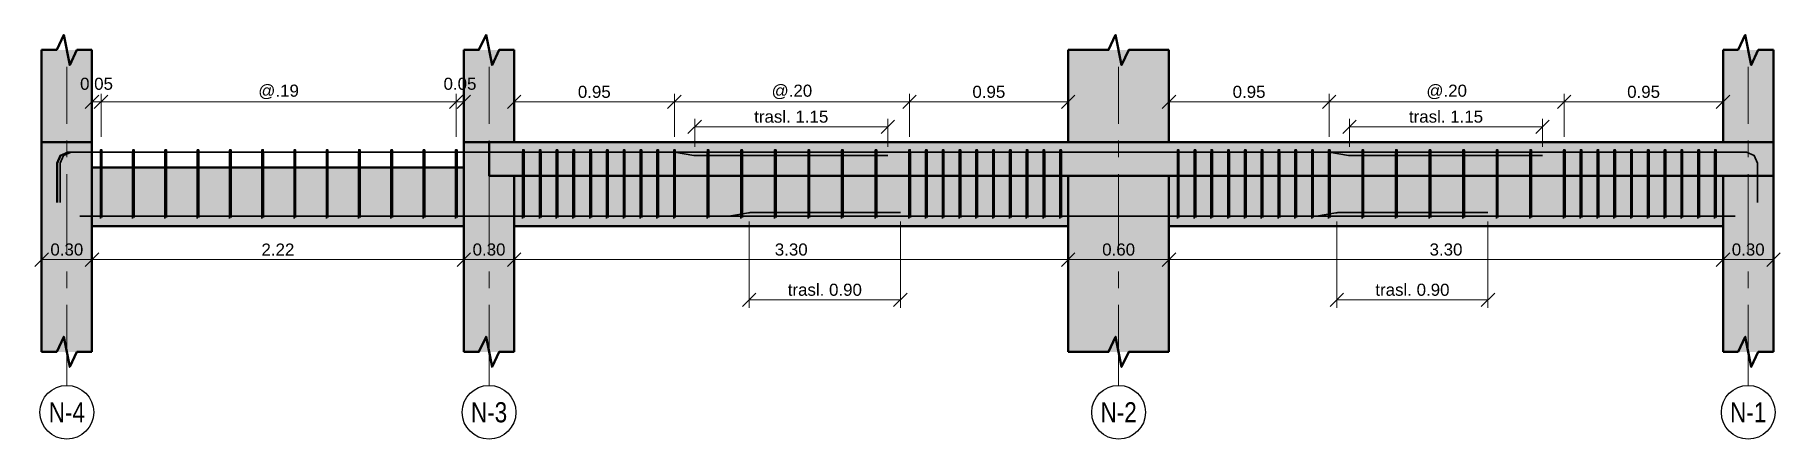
# Model space of a CAD drawing. Header units: metres. Extents: x 99 to 431, y 0 to 4.
# Drawn here: x 199.81 to 210.2, y 1.43 to 3.84 of the extents above; entities that cross this region are included whole.
import ezdxf
from ezdxf.enums import TextEntityAlignment as Align

# ---------------------------------------------------------------- set-up
doc = ezdxf.new("R2010")
doc.units = ezdxf.units.M
doc.linetypes.add('EJE40', pattern=[0.7, 0.48, -0.08, 0.06, -0.08])
for name, color, linetype, lineweight in [('E-ACERO', 1, 'Continuous', 35), ('E-CORTE', 7, 'Continuous', 50), ('E-CORTE-ACH', 254, 'Continuous', 0), ('E-COTA', 7, 'Continuous', 13), ('E-EJES', 1, 'Continuous', 18), ('E-EJES-ID', 7, 'Continuous', 25)]:
    doc.layers.add(name, color=color, linetype=linetype, lineweight=lineweight)
doc.styles.add('ARIAL', font='arial.ttf')
doc.dimstyles.new('COTA40', dxfattribs={"dimtxt": 0.072, "dimasz": 0.048, "dimexe": 0.048, "dimexo": 0.032, "dimgap": 0.024, "dimtad": 1, "dimzin": 0, "dimdsep": 46, "dimtxsty": 'ARIAL', "dimtsz": 0.04, "dimcen": 2.5, "dimclrd": 7, "dimclre": 7, "dimclrt": 7, "dimazin": 3, "dimtfac": 1, "dimtmove": 2, "dimatfit": 3, "dimlwd": 13, "dimlwe": 13})

msp = doc.modelspace()

# ---------------------------------------------------------------- texts
at = {"layer": 'E-EJES-ID', "style": 'ARIAL', "width": 0.8}
for s, p in [('N-4', (200, 1.59)), ('N-3', (202.515, 1.59)), ('N-2', (206.265, 1.59)), ('N-1', (210.015, 1.59))]:
    msp.add_text(s, height=0.12, dxfattribs=at).set_placement(p, align=Align.MIDDLE_CENTER)

# ---------------------------------------------------------------- dimensions: what is measured, and where the dimension line sits
at = {"layer": 'E-COTA'}
for base, p1, p2, text in [((200.15, 3.44), (200.15, 3.2), (200.2039, 3.2), '0.05'), ((200.2039, 3.44), (200.2039, 3.2), (202.3189, 3.2), '@.19'), ((202.3189, 3.44), (202.3189, 3.2), (202.365, 3.2), '0.05'), ((202.665, 3.44), (202.665, 3.2), (203.6189, 3.2), '0.95'), ((203.6189, 3.44), (203.6189, 3.2), (205.0189, 3.2), '@.20'), ((205.0189, 3.44), (205.0189, 3.2), (205.965, 3.2), '0.95'), ((206.565, 3.44), (206.565, 3.2), (207.5189, 3.2), '0.95'), ((207.5189, 3.44), (207.5189, 3.2), (208.9189, 3.2), '@.20'), ((208.9189, 3.44), (208.9189, 3.2), (209.865, 3.2), '0.95'), ((203.74, 3.292), (203.74, 3.14), (204.89, 3.14), 'trasl. 1.15'), ((207.64, 3.292), (207.64, 3.14), (208.79, 3.14), 'trasl. 1.15'), ((204.065, 2.26), (204.065, 2.76), (204.965, 2.76), 'trasl. 0.90'), ((207.565, 2.26), (207.565, 2.76), (208.465, 2.76), 'trasl. 0.90')]:
    msp.add_linear_dim(base=base, p1=p1, p2=p2, text=text, dimstyle='COTA40', override={"dimdec": 2}, dxfattribs=at).render()
for base, p1, p2 in [((199.85, 2.5), (199.85, 2.7), (200.15, 2.7)), ((200.14995829, 2.5), (200.14995829, 2.7), (202.3649583, 2.7)), ((202.365, 2.5), (202.365, 2.7), (202.665, 2.7)), ((202.665, 2.5), (202.665, 2.7), (205.965, 2.7)), ((205.965, 2.5), (205.965, 2.7), (206.565, 2.7)), ((206.565, 2.5), (206.565, 2.7), (209.865, 2.7)), ((209.865, 2.5), (209.865, 2.7), (210.165, 2.7))]:
    msp.add_linear_dim(base=base, p1=p1, p2=p2, dimstyle='COTA40', override={"dimdec": 2}, dxfattribs=at).render()

# ---------------------------------------------------------------- hatches: boundary and pattern name
at = {"layer": 'E-CORTE-ACH'}
for points in [[(200.15, 3.2), (200, 3.2), (199.85, 3.2), (199.85, 3.75), (200.15, 3.75)], [(202.665, 3.2), (202.515, 3.2), (202.365, 3.2), (202.365, 3.75), (202.665, 3.75)], [(206.565, 3.2), (206.265, 3.2), (205.965, 3.2), (205.965, 3.75), (206.565, 3.75)], [(210.165, 3.2), (210.015, 3.2), (209.865, 3.2), (209.865, 3.75), (210.165, 3.75)], [(199.85, 3.2), (200.1242, 3.2), (200.15, 3.2), (200.15, 1.95), (199.85, 1.95)], [(202.365, 2.7), (202.365, 2.85), (202.365, 3), (202.365, 3.025), (202.365, 3.05), (202.365, 3.125), (202.365, 3.2), (202.44, 3.2), (202.515, 3.2), (202.515, 3.1), (202.515, 3), (202.59, 3), (202.665, 3), (202.665, 2.85), (202.665, 2.7), (202.665, 1.95), (202.365, 1.95)], [(202.515, 3.2), (203.0816, 3.2), (210.165, 3.2), (210.165, 3.1318), (210.165, 3), (203.0816, 3), (202.515, 3), (202.515, 3.1852)], [(201.2575, 2.7), (200.15, 2.7), (200.15, 2.875), (200.15, 3.05), (201.2575, 3.05), (202.365, 3.05), (202.365, 2.875), (202.365, 2.7)], [(204.315, 2.7), (202.665, 2.7), (202.665, 2.85), (202.665, 3), (204.315, 3), (205.965, 3), (205.965, 2.85), (205.965, 2.7)], [(206.265, 3), (206.565, 3), (206.565, 2.85), (206.565, 2.7), (206.565, 1.95), (205.965, 1.95), (205.965, 2.7), (205.965, 2.85), (205.965, 3)], [(208.215, 2.7), (206.565, 2.7), (206.565, 2.85), (206.565, 3), (208.215, 3), (209.865, 3), (209.865, 2.85), (209.865, 2.7)], [(209.865, 2.7), (209.865, 2.85), (209.865, 3), (210.015, 3), (210.165, 3), (210.165, 2.85), (210.165, 2.7), (210.165, 1.95), (209.865, 1.95)]]:
    msp.add_hatch(color=256, dxfattribs=at).paths.add_polyline_path(points)

# ---------------------------------------------------------------- linework, layer by layer
at = {"layer": 'E-ACERO'}
for points in [[(208.79, 3.1199), (207.6455, 3.1199), (207.64, 3.1201), (207.6345, 3.1208), (207.5191, 3.14), (207.5136, 3.1407), (207.5081, 3.1409), (200.0067, 3.1409), (199.9596, 3.1214), (199.9401, 3.0743), (199.9401, 2.8409)], [(208.79, 3.1199), (207.6455, 3.1199), (207.64, 3.1201), (207.6345, 3.1208), (207.5191, 3.14), (207.5136, 3.1407), (207.5081, 3.1409), (200.0107, 3.1409), (199.9636, 3.1214), (199.9441, 3.0743), (199.9441, 2.8409)], [(204.89, 3.1199), (203.7455, 3.1199), (203.74, 3.1201), (203.7345, 3.1208), (203.6191, 3.14), (203.6136, 3.1407), (203.6081, 3.1409), (200.0107, 3.1409), (199.9636, 3.1214), (199.9441, 3.0743), (199.9441, 2.8409)], [(208.79, 3.1199), (207.6455, 3.1199), (207.64, 3.1201), (207.6345, 3.1208), (207.5191, 3.14), (207.5136, 3.1407), (207.5081, 3.1409), (200.0267, 3.1409), (199.9796, 3.1214), (199.9601, 3.0743), (199.9601, 2.8409)], [(204.89, 3.1199), (203.7455, 3.1199), (203.74, 3.1201), (203.7345, 3.1208), (203.6191, 3.14), (203.6136, 3.1407), (203.6081, 3.1409), (200.0267, 3.1409), (199.9796, 3.1214), (199.9601, 3.0743), (199.9601, 2.8409)], [(200.2, 2.8393), (200.2, 3.1314), (200.2003, 3.1483), (200.201, 3.1552), (200.2084, 3.1552), (200.2092, 3.1483), (200.2095, 3.1314), (200.2095, 2.8104)], [(200.3922, 2.8393), (200.3922, 3.1314), (200.3925, 3.1483), (200.3933, 3.1552), (200.4007, 3.1552), (200.4014, 3.1483), (200.4018, 3.1314), (200.4018, 2.8104)], [(200.5845, 2.8393), (200.5845, 3.1314), (200.5848, 3.1483), (200.5856, 3.1552), (200.593, 3.1552), (200.5937, 3.1483), (200.594, 3.1314), (200.594, 2.8104)], [(200.7768, 2.8393), (200.7768, 3.1314), (200.7771, 3.1483), (200.7779, 3.1552), (200.7852, 3.1552), (200.786, 3.1483), (200.7863, 3.1314), (200.7863, 2.8104)], [(200.969, 2.8393), (200.969, 3.1314), (200.9694, 3.1483), (200.9701, 3.1552), (200.9775, 3.1552), (200.9783, 3.1483), (200.9786, 3.1314), (200.9786, 2.8104)], [(201.1613, 2.8393), (201.1613, 3.1314), (201.1616, 3.1483), (201.1624, 3.1552), (201.1698, 3.1552), (201.1705, 3.1483), (201.1708, 3.1314), (201.1708, 2.8104)], [(201.3536, 2.8393), (201.3536, 3.1314), (201.3539, 3.1483), (201.3547, 3.1552), (201.362, 3.1552), (201.3628, 3.1483), (201.3631, 3.1314), (201.3631, 2.8104)], [(201.5459, 2.8393), (201.5459, 3.1314), (201.5462, 3.1483), (201.5469, 3.1552), (201.5543, 3.1552), (201.5551, 3.1483), (201.5554, 3.1314), (201.5554, 2.8104)], [(201.7381, 2.8393), (201.7381, 3.1314), (201.7385, 3.1483), (201.7392, 3.1552), (201.7466, 3.1552), (201.7473, 3.1483), (201.7477, 3.1314), (201.7477, 2.8104)], [(201.9304, 2.8393), (201.9304, 3.1314), (201.9307, 3.1483), (201.9315, 3.1552), (201.9389, 3.1552), (201.9396, 3.1483), (201.9399, 3.1314), (201.9399, 2.8104)], [(202.1227, 2.8393), (202.1227, 3.1314), (202.123, 3.1483), (202.1238, 3.1552), (202.1311, 3.1552), (202.1319, 3.1483), (202.1322, 3.1314), (202.1322, 2.8104)], [(202.315, 2.8393), (202.315, 3.1314), (202.3153, 3.1483), (202.316, 3.1552), (202.3234, 3.1552), (202.3242, 3.1483), (202.3245, 3.1314), (202.3245, 2.8104)], [(202.715, 2.8393), (202.715, 3.1314), (202.7153, 3.1483), (202.716, 3.1552), (202.7234, 3.1552), (202.7242, 3.1483), (202.7245, 3.1314), (202.7245, 2.8104)], [(202.815, 2.8393), (202.815, 3.1314), (202.8153, 3.1483), (202.816, 3.1552), (202.8234, 3.1552), (202.8242, 3.1483), (202.8245, 3.1314), (202.8245, 2.8104)], [(202.915, 2.8393), (202.915, 3.1314), (202.9153, 3.1483), (202.916, 3.1552), (202.9234, 3.1552), (202.9242, 3.1483), (202.9245, 3.1314), (202.9245, 2.8104)], [(203.015, 2.8393), (203.015, 3.1314), (203.0153, 3.1483), (203.016, 3.1552), (203.0234, 3.1552), (203.0242, 3.1483), (203.0245, 3.1314), (203.0245, 2.8104)], [(203.115, 2.8393), (203.115, 3.1314), (203.1153, 3.1483), (203.116, 3.1552), (203.1234, 3.1552), (203.1242, 3.1483), (203.1245, 3.1314), (203.1245, 2.8104)], [(203.215, 2.8393), (203.215, 3.1314), (203.2153, 3.1483), (203.216, 3.1552), (203.2234, 3.1552), (203.2242, 3.1483), (203.2245, 3.1314), (203.2245, 2.8104)], [(203.315, 2.8393), (203.315, 3.1314), (203.3153, 3.1483), (203.316, 3.1552), (203.3234, 3.1552), (203.3242, 3.1483), (203.3245, 3.1314), (203.3245, 2.8104)], [(203.415, 2.8393), (203.415, 3.1314), (203.4153, 3.1483), (203.416, 3.1552), (203.4234, 3.1552), (203.4242, 3.1483), (203.4245, 3.1314), (203.4245, 2.8104)], [(203.515, 2.8393), (203.515, 3.1314), (203.5153, 3.1483), (203.516, 3.1552), (203.5234, 3.1552), (203.5242, 3.1483), (203.5245, 3.1314), (203.5245, 2.8104)], [(203.615, 2.8393), (203.615, 3.1314), (203.6153, 3.1483), (203.616, 3.1552), (203.6234, 3.1552), (203.6242, 3.1483), (203.6245, 3.1314), (203.6245, 2.8104)], [(210.0709, 2.8409), (210.0709, 3.0743), (210.0513, 3.1214), (210.0042, 3.1409), (203.74, 3.1409)], [(210.0709, 2.8409), (210.0709, 3.0743), (210.0513, 3.1214), (210.0042, 3.1409), (203.74, 3.1409)], [(203.815, 2.8393), (203.815, 3.1314), (203.8153, 3.1483), (203.816, 3.1552), (203.8234, 3.1552), (203.8242, 3.1483), (203.8245, 3.1314), (203.8245, 2.8104)], [(204.015, 2.8393), (204.015, 3.1314), (204.0153, 3.1483), (204.016, 3.1552), (204.0234, 3.1552), (204.0242, 3.1483), (204.0245, 3.1314), (204.0245, 2.8104)], [(204.215, 2.8393), (204.215, 3.1314), (204.2153, 3.1483), (204.216, 3.1552), (204.2234, 3.1552), (204.2242, 3.1483), (204.2245, 3.1314), (204.2245, 2.8104)], [(204.415, 2.8393), (204.415, 3.1314), (204.4153, 3.1483), (204.416, 3.1552), (204.4234, 3.1552), (204.4242, 3.1483), (204.4245, 3.1314), (204.4245, 2.8104)], [(204.615, 2.8393), (204.615, 3.1314), (204.6153, 3.1483), (204.616, 3.1552), (204.6234, 3.1552), (204.6242, 3.1483), (204.6245, 3.1314), (204.6245, 2.8104)], [(204.815, 2.8393), (204.815, 3.1314), (204.8153, 3.1483), (204.816, 3.1552), (204.8234, 3.1552), (204.8242, 3.1483), (204.8245, 3.1314), (204.8245, 2.8104)], [(205.015, 2.8393), (205.015, 3.1314), (205.0153, 3.1483), (205.016, 3.1552), (205.0234, 3.1552), (205.0242, 3.1483), (205.0245, 3.1314), (205.0245, 2.8104)], [(205.115, 2.8393), (205.115, 3.1314), (205.1153, 3.1483), (205.116, 3.1552), (205.1234, 3.1552), (205.1242, 3.1483), (205.1245, 3.1314), (205.1245, 2.8104)], [(205.215, 2.8393), (205.215, 3.1314), (205.2153, 3.1483), (205.216, 3.1552), (205.2234, 3.1552), (205.2242, 3.1483), (205.2245, 3.1314), (205.2245, 2.8104)], [(205.315, 2.8393), (205.315, 3.1314), (205.3153, 3.1483), (205.316, 3.1552), (205.3234, 3.1552), (205.3242, 3.1483), (205.3245, 3.1314), (205.3245, 2.8104)], [(205.415, 2.8393), (205.415, 3.1314), (205.4153, 3.1483), (205.416, 3.1552), (205.4234, 3.1552), (205.4242, 3.1483), (205.4245, 3.1314), (205.4245, 2.8104)], [(205.515, 2.8393), (205.515, 3.1314), (205.5153, 3.1483), (205.516, 3.1552), (205.5234, 3.1552), (205.5242, 3.1483), (205.5245, 3.1314), (205.5245, 2.8104)], [(205.615, 2.8393), (205.615, 3.1314), (205.6153, 3.1483), (205.616, 3.1552), (205.6234, 3.1552), (205.6242, 3.1483), (205.6245, 3.1314), (205.6245, 2.8104)], [(205.715, 2.8393), (205.715, 3.1314), (205.7153, 3.1483), (205.716, 3.1552), (205.7234, 3.1552), (205.7242, 3.1483), (205.7245, 3.1314), (205.7245, 2.8104)], [(205.815, 2.8393), (205.815, 3.1314), (205.8153, 3.1483), (205.816, 3.1552), (205.8234, 3.1552), (205.8242, 3.1483), (205.8245, 3.1314), (205.8245, 2.8104)], [(205.915, 2.8393), (205.915, 3.1314), (205.9153, 3.1483), (205.916, 3.1552), (205.9234, 3.1552), (205.9242, 3.1483), (205.9245, 3.1314), (205.9245, 2.8104)], [(206.615, 2.8393), (206.615, 3.1314), (206.6153, 3.1483), (206.616, 3.1552), (206.6234, 3.1552), (206.6242, 3.1483), (206.6245, 3.1314), (206.6245, 2.8104)], [(206.715, 2.8393), (206.715, 3.1314), (206.7153, 3.1483), (206.716, 3.1552), (206.7234, 3.1552), (206.7242, 3.1483), (206.7245, 3.1314), (206.7245, 2.8104)], [(206.815, 2.8393), (206.815, 3.1314), (206.8153, 3.1483), (206.816, 3.1552), (206.8234, 3.1552), (206.8242, 3.1483), (206.8245, 3.1314), (206.8245, 2.8104)], [(206.915, 2.8393), (206.915, 3.1314), (206.9153, 3.1483), (206.916, 3.1552), (206.9234, 3.1552), (206.9242, 3.1483), (206.9245, 3.1314), (206.9245, 2.8104)], [(207.015, 2.8393), (207.015, 3.1314), (207.0153, 3.1483), (207.016, 3.1552), (207.0234, 3.1552), (207.0242, 3.1483), (207.0245, 3.1314), (207.0245, 2.8104)], [(207.115, 2.8393), (207.115, 3.1314), (207.1153, 3.1483), (207.116, 3.1552), (207.1234, 3.1552), (207.1242, 3.1483), (207.1245, 3.1314), (207.1245, 2.8104)], [(207.215, 2.8393), (207.215, 3.1314), (207.2153, 3.1483), (207.216, 3.1552), (207.2234, 3.1552), (207.2242, 3.1483), (207.2245, 3.1314), (207.2245, 2.8104)], [(207.315, 2.8393), (207.315, 3.1314), (207.3153, 3.1483), (207.316, 3.1552), (207.3234, 3.1552), (207.3242, 3.1483), (207.3245, 3.1314), (207.3245, 2.8104)], [(207.415, 2.8393), (207.415, 3.1314), (207.4153, 3.1483), (207.416, 3.1552), (207.4234, 3.1552), (207.4242, 3.1483), (207.4245, 3.1314), (207.4245, 2.8104)], [(207.515, 2.8393), (207.515, 3.1314), (207.5153, 3.1483), (207.516, 3.1552), (207.5234, 3.1552), (207.5242, 3.1483), (207.5245, 3.1314), (207.5245, 2.8104)], [(210.0709, 2.8409), (210.0709, 3.0743), (210.0513, 3.1214), (210.0042, 3.1409), (207.64, 3.1409)], [(210.0709, 2.8409), (210.0709, 3.0743), (210.0513, 3.1214), (210.0042, 3.1409), (207.64, 3.1409)], [(210.0709, 2.8409), (210.0709, 3.0743), (210.0513, 3.1214), (210.0042, 3.1409), (207.64, 3.1409)], [(207.715, 2.8393), (207.715, 3.1314), (207.7153, 3.1483), (207.716, 3.1552), (207.7234, 3.1552), (207.7242, 3.1483), (207.7245, 3.1314), (207.7245, 2.8104)], [(207.915, 2.8393), (207.915, 3.1314), (207.9153, 3.1483), (207.916, 3.1552), (207.9234, 3.1552), (207.9242, 3.1483), (207.9245, 3.1314), (207.9245, 2.8104)], [(208.115, 2.8393), (208.115, 3.1314), (208.1153, 3.1483), (208.116, 3.1552), (208.1234, 3.1552), (208.1242, 3.1483), (208.1245, 3.1314), (208.1245, 2.8104)], [(208.315, 2.8393), (208.315, 3.1314), (208.3153, 3.1483), (208.316, 3.1552), (208.3234, 3.1552), (208.3242, 3.1483), (208.3245, 3.1314), (208.3245, 2.8104)], [(208.515, 2.8393), (208.515, 3.1314), (208.5153, 3.1483), (208.516, 3.1552), (208.5234, 3.1552), (208.5242, 3.1483), (208.5245, 3.1314), (208.5245, 2.8104)], [(208.715, 2.8393), (208.715, 3.1314), (208.7153, 3.1483), (208.716, 3.1552), (208.7234, 3.1552), (208.7242, 3.1483), (208.7245, 3.1314), (208.7245, 2.8104)], [(208.915, 2.8393), (208.915, 3.1314), (208.9153, 3.1483), (208.916, 3.1552), (208.9234, 3.1552), (208.9242, 3.1483), (208.9245, 3.1314), (208.9245, 2.8104)], [(209.015, 2.8393), (209.015, 3.1314), (209.0153, 3.1483), (209.016, 3.1552), (209.0234, 3.1552), (209.0242, 3.1483), (209.0245, 3.1314), (209.0245, 2.8104)], [(209.115, 2.8393), (209.115, 3.1314), (209.1153, 3.1483), (209.116, 3.1552), (209.1234, 3.1552), (209.1242, 3.1483), (209.1245, 3.1314), (209.1245, 2.8104)], [(209.215, 2.8393), (209.215, 3.1314), (209.2153, 3.1483), (209.216, 3.1552), (209.2234, 3.1552), (209.2242, 3.1483), (209.2245, 3.1314), (209.2245, 2.8104)], [(209.315, 2.8393), (209.315, 3.1314), (209.3153, 3.1483), (209.316, 3.1552), (209.3234, 3.1552), (209.3242, 3.1483), (209.3245, 3.1314), (209.3245, 2.8104)], [(209.415, 2.8393), (209.415, 3.1314), (209.4153, 3.1483), (209.416, 3.1552), (209.4234, 3.1552), (209.4242, 3.1483), (209.4245, 3.1314), (209.4245, 2.8104)], [(209.515, 2.8393), (209.515, 3.1314), (209.5153, 3.1483), (209.516, 3.1552), (209.5234, 3.1552), (209.5242, 3.1483), (209.5245, 3.1314), (209.5245, 2.8104)], [(209.615, 2.8393), (209.615, 3.1314), (209.6153, 3.1483), (209.616, 3.1552), (209.6234, 3.1552), (209.6242, 3.1483), (209.6245, 3.1314), (209.6245, 2.8104)], [(209.715, 2.8393), (209.715, 3.1314), (209.7153, 3.1483), (209.716, 3.1552), (209.7234, 3.1552), (209.7242, 3.1483), (209.7245, 3.1314), (209.7245, 2.8104)], [(209.815, 2.8393), (209.815, 3.1314), (209.8153, 3.1483), (209.816, 3.1552), (209.8234, 3.1552), (209.8242, 3.1483), (209.8245, 3.1314), (209.8245, 2.8104)], [(200.2, 2.8393), (200.2, 2.7854)], [(200.2095, 2.8104), (200.2095, 2.7733)], [(200.3922, 2.8393), (200.3922, 2.7854)], [(200.4018, 2.8104), (200.4018, 2.7733)], [(200.5845, 2.8393), (200.5845, 2.7854)], [(200.594, 2.8104), (200.594, 2.7733)], [(200.7768, 2.8393), (200.7768, 2.7854)], [(200.7863, 2.8104), (200.7863, 2.7733)], [(200.969, 2.8393), (200.969, 2.7854)], [(200.9786, 2.8104), (200.9786, 2.7733)], [(201.1613, 2.8393), (201.1613, 2.7854)], [(201.1708, 2.8104), (201.1708, 2.7733)], [(201.3536, 2.8393), (201.3536, 2.7854)], [(201.3631, 2.8104), (201.3631, 2.7733)], [(201.5459, 2.8393), (201.5459, 2.7854)], [(201.5554, 2.8104), (201.5554, 2.7733)], [(201.7381, 2.8393), (201.7381, 2.7854)], [(201.7477, 2.8104), (201.7477, 2.7733)], [(201.9304, 2.8393), (201.9304, 2.7854)], [(201.9399, 2.8104), (201.9399, 2.7733)], [(202.1227, 2.8393), (202.1227, 2.7854)], [(202.1322, 2.8104), (202.1322, 2.7733)], [(202.315, 2.8393), (202.315, 2.7854)], [(202.3245, 2.8104), (202.3245, 2.7733)], [(202.715, 2.8393), (202.715, 2.7854)], [(202.7245, 2.8104), (202.7245, 2.7733)], [(202.815, 2.8393), (202.815, 2.7854)], [(202.8245, 2.8104), (202.8245, 2.7733)], [(202.915, 2.8393), (202.915, 2.7854)], [(202.9245, 2.8104), (202.9245, 2.7733)], [(203.015, 2.8393), (203.015, 2.7854)], [(203.0245, 2.8104), (203.0245, 2.7733)], [(203.115, 2.8393), (203.115, 2.7854)], [(203.1245, 2.8104), (203.1245, 2.7733)], [(203.215, 2.8393), (203.215, 2.7854)], [(203.2245, 2.8104), (203.2245, 2.7733)], [(203.315, 2.8393), (203.315, 2.7854)], [(203.3245, 2.8104), (203.3245, 2.7733)], [(203.415, 2.8393), (203.415, 2.7854)], [(203.4245, 2.8104), (203.4245, 2.7733)], [(203.515, 2.8393), (203.515, 2.7854)], [(203.5245, 2.8104), (203.5245, 2.7733)], [(203.615, 2.8393), (203.615, 2.7854)], [(203.6245, 2.8104), (203.6245, 2.7733)], [(203.815, 2.8393), (203.815, 2.7854)], [(203.8245, 2.8104), (203.8245, 2.7733)], [(204.015, 2.8393), (204.015, 2.7854)], [(204.0245, 2.8104), (204.0245, 2.7733)], [(204.215, 2.8393), (204.215, 2.7854)], [(204.2245, 2.8104), (204.2245, 2.7733)], [(204.415, 2.8393), (204.415, 2.7854)], [(204.4245, 2.8104), (204.4245, 2.7733)], [(204.615, 2.8393), (204.615, 2.7854)], [(204.6245, 2.8104), (204.6245, 2.7733)], [(204.815, 2.8393), (204.815, 2.7854)], [(204.8245, 2.8104), (204.8245, 2.7733)], [(205.015, 2.8393), (205.015, 2.7854)], [(205.0245, 2.8104), (205.0245, 2.7733)], [(205.115, 2.8393), (205.115, 2.7854)], [(205.1245, 2.8104), (205.1245, 2.7733)], [(205.215, 2.8393), (205.215, 2.7854)], [(205.2245, 2.8104), (205.2245, 2.7733)], [(205.315, 2.8393), (205.315, 2.7854)], [(205.3245, 2.8104), (205.3245, 2.7733)], [(205.415, 2.8393), (205.415, 2.7854)], [(205.4245, 2.8104), (205.4245, 2.7733)], [(205.515, 2.8393), (205.515, 2.7854)], [(205.5245, 2.8104), (205.5245, 2.7733)], [(205.615, 2.8393), (205.615, 2.7854)], [(205.6245, 2.8104), (205.6245, 2.7733)], [(205.715, 2.8393), (205.715, 2.7854)], [(205.7245, 2.8104), (205.7245, 2.7733)], [(205.815, 2.8393), (205.815, 2.7854)], [(205.8245, 2.8104), (205.8245, 2.7733)], [(205.915, 2.8393), (205.915, 2.7854)], [(205.9245, 2.8104), (205.9245, 2.7733)], [(206.615, 2.8393), (206.615, 2.7854)], [(206.6245, 2.8104), (206.6245, 2.7733)], [(206.715, 2.8393), (206.715, 2.7854)], [(206.7245, 2.8104), (206.7245, 2.7733)], [(206.815, 2.8393), (206.815, 2.7854)], [(206.8245, 2.8104), (206.8245, 2.7733)], [(206.915, 2.8393), (206.915, 2.7854)], [(206.9245, 2.8104), (206.9245, 2.7733)], [(207.015, 2.8393), (207.015, 2.7854)], [(207.0245, 2.8104), (207.0245, 2.7733)], [(207.115, 2.8393), (207.115, 2.7854)], [(207.1245, 2.8104), (207.1245, 2.7733)], [(207.215, 2.8393), (207.215, 2.7854)], [(207.2245, 2.8104), (207.2245, 2.7733)], [(207.315, 2.8393), (207.315, 2.7854)], [(207.3245, 2.8104), (207.3245, 2.7733)], [(207.415, 2.8393), (207.415, 2.7854)], [(207.4245, 2.8104), (207.4245, 2.7733)], [(207.515, 2.8393), (207.515, 2.7854)], [(207.5245, 2.8104), (207.5245, 2.7733)], [(207.715, 2.8393), (207.715, 2.7854)], [(207.7245, 2.8104), (207.7245, 2.7733)], [(207.915, 2.8393), (207.915, 2.7854)], [(207.9245, 2.8104), (207.9245, 2.7733)], [(208.115, 2.8393), (208.115, 2.7854)], [(208.1245, 2.8104), (208.1245, 2.7733)], [(208.315, 2.8393), (208.315, 2.7854)], [(208.3245, 2.8104), (208.3245, 2.7733)], [(208.515, 2.8393), (208.515, 2.7854)], [(208.5245, 2.8104), (208.5245, 2.7733)], [(208.715, 2.8393), (208.715, 2.7854)], [(208.7245, 2.8104), (208.7245, 2.7733)], [(208.915, 2.8393), (208.915, 2.7854)], [(208.9245, 2.8104), (208.9245, 2.7733)], [(209.015, 2.8393), (209.015, 2.7854)], [(209.0245, 2.8104), (209.0245, 2.7733)], [(209.115, 2.8393), (209.115, 2.7854)], [(209.1245, 2.8104), (209.1245, 2.7733)], [(209.215, 2.8393), (209.215, 2.7854)], [(209.2245, 2.8104), (209.2245, 2.7733)], [(209.315, 2.8393), (209.315, 2.7854)], [(209.3245, 2.8104), (209.3245, 2.7733)], [(209.415, 2.8393), (209.415, 2.7854)], [(209.4245, 2.8104), (209.4245, 2.7733)], [(209.515, 2.8393), (209.515, 2.7854)], [(209.5245, 2.8104), (209.5245, 2.7733)], [(209.615, 2.8393), (209.615, 2.7854)], [(209.6245, 2.8104), (209.6245, 2.7733)], [(209.715, 2.8393), (209.715, 2.7854)], [(209.7245, 2.8104), (209.7245, 2.7733)], [(209.815, 2.8393), (209.815, 2.7854)], [(209.8245, 2.8104), (209.8245, 2.7733)], [(208.465, 2.7801), (207.5705, 2.7801), (207.565, 2.7799), (207.5595, 2.7792), (207.4441, 2.76), (207.4386, 2.7593), (207.4331, 2.759), (200.0771, 2.759)], [(204.965, 2.7801), (204.0705, 2.7801), (204.065, 2.7799), (204.0595, 2.7792), (203.9441, 2.76), (203.9386, 2.7593), (203.9331, 2.759), (200.0771, 2.759)], [(208.465, 2.7801), (207.5705, 2.7801), (207.565, 2.7799), (207.5595, 2.7792), (207.4441, 2.76), (207.4386, 2.7593), (207.4331, 2.759), (200.0771, 2.759)], [(204.965, 2.7801), (204.0705, 2.7801), (204.065, 2.7799), (204.0595, 2.7792), (203.9441, 2.76), (203.9386, 2.7593), (203.9331, 2.759), (200.0771, 2.759)], [(200.2, 2.7854), (200.2, 2.7686)], [(200.2, 2.7686), (200.2, 2.7595)], [(200.2, 2.7595), (200.2, 2.7517)], [(200.2, 2.7517), (200.2, 2.7448)], [(200.2095, 2.7733), (200.2095, 2.7565)], [(200.2095, 2.7565), (200.2095, 2.7513)], [(200.3922, 2.7854), (200.3922, 2.7686)], [(200.3922, 2.7686), (200.3922, 2.7595)], [(200.3922, 2.7595), (200.3922, 2.7517)], [(200.3922, 2.7517), (200.3922, 2.7448)], [(200.4018, 2.7733), (200.4018, 2.7565)], [(200.4018, 2.7565), (200.4018, 2.7513)], [(200.5845, 2.7854), (200.5845, 2.7686)], [(200.5845, 2.7686), (200.5845, 2.7595)], [(200.5845, 2.7595), (200.5845, 2.7517)], [(200.5845, 2.7517), (200.5845, 2.7448)], [(200.594, 2.7733), (200.594, 2.7565)], [(200.594, 2.7565), (200.594, 2.7513)], [(200.7768, 2.7854), (200.7768, 2.7686)], [(200.7768, 2.7686), (200.7768, 2.7595)], [(200.7768, 2.7595), (200.7768, 2.7517)], [(200.7768, 2.7517), (200.7768, 2.7448)], [(200.7863, 2.7733), (200.7863, 2.7565)], [(200.7863, 2.7565), (200.7863, 2.7513)], [(200.969, 2.7854), (200.969, 2.7686)], [(200.969, 2.7686), (200.969, 2.7595)], [(200.969, 2.7595), (200.969, 2.7517)], [(200.969, 2.7517), (200.969, 2.7448)], [(200.9786, 2.7733), (200.9786, 2.7565)], [(200.9786, 2.7565), (200.9786, 2.7513)], [(201.1613, 2.7854), (201.1613, 2.7686)], [(201.1613, 2.7686), (201.1613, 2.7595)], [(201.1613, 2.7595), (201.1613, 2.7517)], [(201.1613, 2.7517), (201.1613, 2.7448)], [(201.1708, 2.7733), (201.1708, 2.7565)], [(201.1708, 2.7565), (201.1708, 2.7513)], [(201.3536, 2.7854), (201.3536, 2.7686)], [(201.3536, 2.7686), (201.3536, 2.7595)], [(201.3536, 2.7595), (201.3536, 2.7517)], [(201.3536, 2.7517), (201.3536, 2.7448)], [(201.3631, 2.7733), (201.3631, 2.7565)], [(201.3631, 2.7565), (201.3631, 2.7513)], [(201.5459, 2.7854), (201.5459, 2.7686)], [(201.5459, 2.7686), (201.5459, 2.7595)], [(201.5459, 2.7595), (201.5459, 2.7517)], [(201.5459, 2.7517), (201.5459, 2.7448)], [(201.5554, 2.7733), (201.5554, 2.7565)], [(201.5554, 2.7565), (201.5554, 2.7513)], [(201.7381, 2.7854), (201.7381, 2.7686)], [(201.7381, 2.7686), (201.7381, 2.7595)], [(201.7381, 2.7595), (201.7381, 2.7517)], [(201.7381, 2.7517), (201.7381, 2.7448)], [(201.7477, 2.7733), (201.7477, 2.7565)], [(201.7477, 2.7565), (201.7477, 2.7513)], [(201.9304, 2.7854), (201.9304, 2.7686)], [(201.9304, 2.7686), (201.9304, 2.7595)], [(201.9304, 2.7595), (201.9304, 2.7517)], [(201.9304, 2.7517), (201.9304, 2.7448)], [(201.9399, 2.7733), (201.9399, 2.7565)], [(201.9399, 2.7565), (201.9399, 2.7513)], [(202.1227, 2.7854), (202.1227, 2.7686)], [(202.1227, 2.7686), (202.1227, 2.7595)], [(202.1227, 2.7595), (202.1227, 2.7517)], [(202.1227, 2.7517), (202.1227, 2.7448)], [(202.1322, 2.7733), (202.1322, 2.7565)], [(202.1322, 2.7565), (202.1322, 2.7513)], [(202.315, 2.7854), (202.315, 2.7686)], [(202.315, 2.7686), (202.315, 2.7595)], [(202.315, 2.7595), (202.315, 2.7517)], [(202.315, 2.7517), (202.315, 2.7448)], [(202.3245, 2.7733), (202.3245, 2.7565)], [(202.3245, 2.7565), (202.3245, 2.7513)], [(202.715, 2.7854), (202.715, 2.7686)], [(202.715, 2.7686), (202.715, 2.7595)], [(202.715, 2.7595), (202.715, 2.7517)], [(202.715, 2.7517), (202.715, 2.7448)], [(202.7245, 2.7733), (202.7245, 2.7565)], [(202.7245, 2.7565), (202.7245, 2.7513)], [(202.815, 2.7854), (202.815, 2.7686)], [(202.815, 2.7686), (202.815, 2.7595)], [(202.815, 2.7595), (202.815, 2.7517)], [(202.815, 2.7517), (202.815, 2.7448)], [(202.8245, 2.7733), (202.8245, 2.7565)], [(202.8245, 2.7565), (202.8245, 2.7513)], [(202.915, 2.7854), (202.915, 2.7686)], [(202.915, 2.7686), (202.915, 2.7595)], [(202.915, 2.7595), (202.915, 2.7517)], [(202.915, 2.7517), (202.915, 2.7448)], [(202.9245, 2.7733), (202.9245, 2.7565)], [(202.9245, 2.7565), (202.9245, 2.7513)], [(203.015, 2.7854), (203.015, 2.7686)], [(203.015, 2.7686), (203.015, 2.7595)], [(203.015, 2.7595), (203.015, 2.7517)], [(203.015, 2.7517), (203.015, 2.7448)], [(203.0245, 2.7733), (203.0245, 2.7565)], [(203.0245, 2.7565), (203.0245, 2.7513)], [(203.115, 2.7854), (203.115, 2.7686)], [(203.115, 2.7686), (203.115, 2.7595)], [(203.115, 2.7595), (203.115, 2.7517)], [(203.115, 2.7517), (203.115, 2.7448)], [(203.1245, 2.7733), (203.1245, 2.7565)], [(203.1245, 2.7565), (203.1245, 2.7513)], [(203.215, 2.7854), (203.215, 2.7686)], [(203.215, 2.7686), (203.215, 2.7595)], [(203.215, 2.7595), (203.215, 2.7517)], [(203.215, 2.7517), (203.215, 2.7448)], [(203.2245, 2.7733), (203.2245, 2.7565)], [(203.2245, 2.7565), (203.2245, 2.7513)], [(203.315, 2.7854), (203.315, 2.7686)], [(203.315, 2.7686), (203.315, 2.7595)], [(203.315, 2.7595), (203.315, 2.7517)], [(203.315, 2.7517), (203.315, 2.7448)], [(203.3245, 2.7733), (203.3245, 2.7565)], [(203.3245, 2.7565), (203.3245, 2.7513)], [(203.415, 2.7854), (203.415, 2.7686)], [(203.415, 2.7686), (203.415, 2.7595)], [(203.415, 2.7595), (203.415, 2.7517)], [(203.415, 2.7517), (203.415, 2.7448)], [(203.4245, 2.7733), (203.4245, 2.7565)], [(203.4245, 2.7565), (203.4245, 2.7513)], [(203.515, 2.7854), (203.515, 2.7686)], [(203.515, 2.7686), (203.515, 2.7595)], [(203.515, 2.7595), (203.515, 2.7517)], [(203.515, 2.7517), (203.515, 2.7448)], [(203.5245, 2.7733), (203.5245, 2.7565)], [(203.5245, 2.7565), (203.5245, 2.7513)], [(203.615, 2.7854), (203.615, 2.7686)], [(203.615, 2.7686), (203.615, 2.7595)], [(203.615, 2.7595), (203.615, 2.7517)], [(203.615, 2.7517), (203.615, 2.7448)], [(203.6245, 2.7733), (203.6245, 2.7565)], [(203.6245, 2.7565), (203.6245, 2.7513)], [(203.815, 2.7854), (203.815, 2.7686)], [(203.815, 2.7686), (203.815, 2.7595)], [(203.815, 2.7595), (203.815, 2.7517)], [(203.815, 2.7517), (203.815, 2.7448)], [(203.8245, 2.7733), (203.8245, 2.7565)], [(203.8245, 2.7565), (203.8245, 2.7513)], [(204.015, 2.7854), (204.015, 2.7686)], [(204.015, 2.7686), (204.015, 2.7595)], [(204.015, 2.7595), (204.015, 2.7517)], [(204.015, 2.7517), (204.015, 2.7448)], [(204.0245, 2.7733), (204.0245, 2.7565)], [(204.0245, 2.7565), (204.0245, 2.7513)], [(209.9378, 2.759), (204.065, 2.759)], [(209.9378, 2.759), (204.065, 2.759)], [(204.215, 2.7854), (204.215, 2.7686)], [(204.215, 2.7686), (204.215, 2.7595)], [(204.215, 2.7595), (204.215, 2.7517)], [(204.215, 2.7517), (204.215, 2.7448)], [(204.2245, 2.7733), (204.2245, 2.7565)], [(204.2245, 2.7565), (204.2245, 2.7513)], [(204.415, 2.7854), (204.415, 2.7686)], [(204.415, 2.7686), (204.415, 2.7595)], [(204.415, 2.7595), (204.415, 2.7517)], [(204.415, 2.7517), (204.415, 2.7448)], [(204.4245, 2.7733), (204.4245, 2.7565)], [(204.4245, 2.7565), (204.4245, 2.7513)], [(204.615, 2.7854), (204.615, 2.7686)], [(204.615, 2.7686), (204.615, 2.7595)], [(204.615, 2.7595), (204.615, 2.7517)], [(204.615, 2.7517), (204.615, 2.7448)], [(204.6245, 2.7733), (204.6245, 2.7565)], [(204.6245, 2.7565), (204.6245, 2.7513)], [(204.815, 2.7854), (204.815, 2.7686)], [(204.815, 2.7686), (204.815, 2.7595)], [(204.815, 2.7595), (204.815, 2.7517)], [(204.815, 2.7517), (204.815, 2.7448)], [(204.8245, 2.7733), (204.8245, 2.7565)], [(204.8245, 2.7565), (204.8245, 2.7513)], [(205.015, 2.7854), (205.015, 2.7686)], [(205.015, 2.7686), (205.015, 2.7595)], [(205.015, 2.7595), (205.015, 2.7517)], [(205.015, 2.7517), (205.015, 2.7448)], [(205.0245, 2.7733), (205.0245, 2.7565)], [(205.0245, 2.7565), (205.0245, 2.7513)], [(205.115, 2.7854), (205.115, 2.7686)], [(205.115, 2.7686), (205.115, 2.7595)], [(205.115, 2.7595), (205.115, 2.7517)], [(205.115, 2.7517), (205.115, 2.7448)], [(205.1245, 2.7733), (205.1245, 2.7565)], [(205.1245, 2.7565), (205.1245, 2.7513)], [(205.215, 2.7854), (205.215, 2.7686)], [(205.215, 2.7686), (205.215, 2.7595)], [(205.215, 2.7595), (205.215, 2.7517)], [(205.215, 2.7517), (205.215, 2.7448)], [(205.2245, 2.7733), (205.2245, 2.7565)], [(205.2245, 2.7565), (205.2245, 2.7513)], [(205.315, 2.7854), (205.315, 2.7686)], [(205.315, 2.7686), (205.315, 2.7595)], [(205.315, 2.7595), (205.315, 2.7517)], [(205.315, 2.7517), (205.315, 2.7448)], [(205.3245, 2.7733), (205.3245, 2.7565)], [(205.3245, 2.7565), (205.3245, 2.7513)], [(205.415, 2.7854), (205.415, 2.7686)], [(205.415, 2.7686), (205.415, 2.7595)], [(205.415, 2.7595), (205.415, 2.7517)], [(205.415, 2.7517), (205.415, 2.7448)], [(205.4245, 2.7733), (205.4245, 2.7565)], [(205.4245, 2.7565), (205.4245, 2.7513)], [(205.515, 2.7854), (205.515, 2.7686)], [(205.515, 2.7686), (205.515, 2.7595)], [(205.515, 2.7595), (205.515, 2.7517)], [(205.515, 2.7517), (205.515, 2.7448)], [(205.5245, 2.7733), (205.5245, 2.7565)], [(205.5245, 2.7565), (205.5245, 2.7513)], [(205.615, 2.7854), (205.615, 2.7686)], [(205.615, 2.7686), (205.615, 2.7595)], [(205.615, 2.7595), (205.615, 2.7517)], [(205.615, 2.7517), (205.615, 2.7448)], [(205.6245, 2.7733), (205.6245, 2.7565)], [(205.6245, 2.7565), (205.6245, 2.7513)], [(205.715, 2.7854), (205.715, 2.7686)], [(205.715, 2.7686), (205.715, 2.7595)], [(205.715, 2.7595), (205.715, 2.7517)], [(205.715, 2.7517), (205.715, 2.7448)], [(205.7245, 2.7733), (205.7245, 2.7565)], [(205.7245, 2.7565), (205.7245, 2.7513)], [(205.815, 2.7854), (205.815, 2.7686)], [(205.815, 2.7686), (205.815, 2.7595)], [(205.815, 2.7595), (205.815, 2.7517)], [(205.815, 2.7517), (205.815, 2.7448)], [(205.8245, 2.7733), (205.8245, 2.7565)], [(205.8245, 2.7565), (205.8245, 2.7513)], [(205.915, 2.7854), (205.915, 2.7686)], [(205.915, 2.7686), (205.915, 2.7595)], [(205.915, 2.7595), (205.915, 2.7517)], [(205.915, 2.7517), (205.915, 2.7448)], [(205.9245, 2.7733), (205.9245, 2.7565)], [(205.9245, 2.7565), (205.9245, 2.7513)], [(206.615, 2.7854), (206.615, 2.7686)], [(206.615, 2.7686), (206.615, 2.7595)], [(206.615, 2.7595), (206.615, 2.7517)], [(206.615, 2.7517), (206.615, 2.7448)], [(206.6245, 2.7733), (206.6245, 2.7565)], [(206.6245, 2.7565), (206.6245, 2.7513)], [(206.715, 2.7854), (206.715, 2.7686)], [(206.715, 2.7686), (206.715, 2.7595)], [(206.715, 2.7595), (206.715, 2.7517)], [(206.715, 2.7517), (206.715, 2.7448)], [(206.7245, 2.7733), (206.7245, 2.7565)], [(206.7245, 2.7565), (206.7245, 2.7513)], [(206.815, 2.7854), (206.815, 2.7686)], [(206.815, 2.7686), (206.815, 2.7595)], [(206.815, 2.7595), (206.815, 2.7517)], [(206.815, 2.7517), (206.815, 2.7448)], [(206.8245, 2.7733), (206.8245, 2.7565)], [(206.8245, 2.7565), (206.8245, 2.7513)], [(206.915, 2.7854), (206.915, 2.7686)], [(206.915, 2.7686), (206.915, 2.7595)], [(206.915, 2.7595), (206.915, 2.7517)], [(206.915, 2.7517), (206.915, 2.7448)], [(206.9245, 2.7733), (206.9245, 2.7565)], [(206.9245, 2.7565), (206.9245, 2.7513)], [(207.015, 2.7854), (207.015, 2.7686)], [(207.015, 2.7686), (207.015, 2.7595)], [(207.015, 2.7595), (207.015, 2.7517)], [(207.015, 2.7517), (207.015, 2.7448)], [(207.0245, 2.7733), (207.0245, 2.7565)], [(207.0245, 2.7565), (207.0245, 2.7513)], [(207.115, 2.7854), (207.115, 2.7686)], [(207.115, 2.7686), (207.115, 2.7595)], [(207.115, 2.7595), (207.115, 2.7517)], [(207.115, 2.7517), (207.115, 2.7448)], [(207.1245, 2.7733), (207.1245, 2.7565)], [(207.1245, 2.7565), (207.1245, 2.7513)], [(207.215, 2.7854), (207.215, 2.7686)], [(207.215, 2.7686), (207.215, 2.7595)], [(207.215, 2.7595), (207.215, 2.7517)], [(207.215, 2.7517), (207.215, 2.7448)], [(207.2245, 2.7733), (207.2245, 2.7565)], [(207.2245, 2.7565), (207.2245, 2.7513)], [(207.315, 2.7854), (207.315, 2.7686)], [(207.315, 2.7686), (207.315, 2.7595)], [(207.315, 2.7595), (207.315, 2.7517)], [(207.315, 2.7517), (207.315, 2.7448)], [(207.3245, 2.7733), (207.3245, 2.7565)], [(207.3245, 2.7565), (207.3245, 2.7513)], [(207.415, 2.7854), (207.415, 2.7686)], [(207.415, 2.7686), (207.415, 2.7595)], [(207.415, 2.7595), (207.415, 2.7517)], [(207.415, 2.7517), (207.415, 2.7448)], [(207.4245, 2.7733), (207.4245, 2.7565)], [(207.4245, 2.7565), (207.4245, 2.7513)], [(207.515, 2.7854), (207.515, 2.7686)], [(207.515, 2.7686), (207.515, 2.7595)], [(207.515, 2.7595), (207.515, 2.7517)], [(207.515, 2.7517), (207.515, 2.7448)], [(207.5245, 2.7733), (207.5245, 2.7565)], [(207.5245, 2.7565), (207.5245, 2.7513)], [(209.9378, 2.759), (207.565, 2.759)], [(209.9378, 2.759), (207.565, 2.759)], [(207.715, 2.7854), (207.715, 2.7686)], [(207.715, 2.7686), (207.715, 2.7595)], [(207.715, 2.7595), (207.715, 2.7517)], [(207.715, 2.7517), (207.715, 2.7448)], [(207.7245, 2.7733), (207.7245, 2.7565)], [(207.7245, 2.7565), (207.7245, 2.7513)], [(207.915, 2.7854), (207.915, 2.7686)], [(207.915, 2.7686), (207.915, 2.7595)], [(207.915, 2.7595), (207.915, 2.7517)], [(207.915, 2.7517), (207.915, 2.7448)], [(207.9245, 2.7733), (207.9245, 2.7565)], [(207.9245, 2.7565), (207.9245, 2.7513)], [(208.115, 2.7854), (208.115, 2.7686)], [(208.115, 2.7686), (208.115, 2.7595)], [(208.115, 2.7595), (208.115, 2.7517)], [(208.115, 2.7517), (208.115, 2.7448)], [(208.1245, 2.7733), (208.1245, 2.7565)], [(208.1245, 2.7565), (208.1245, 2.7513)], [(208.315, 2.7854), (208.315, 2.7686)], [(208.315, 2.7686), (208.315, 2.7595)], [(208.315, 2.7595), (208.315, 2.7517)], [(208.315, 2.7517), (208.315, 2.7448)], [(208.3245, 2.7733), (208.3245, 2.7565)], [(208.3245, 2.7565), (208.3245, 2.7513)], [(208.515, 2.7854), (208.515, 2.7686)], [(208.515, 2.7686), (208.515, 2.7595)], [(208.515, 2.7595), (208.515, 2.7517)], [(208.515, 2.7517), (208.515, 2.7448)], [(208.5245, 2.7733), (208.5245, 2.7565)], [(208.5245, 2.7565), (208.5245, 2.7513)], [(208.715, 2.7854), (208.715, 2.7686)], [(208.715, 2.7686), (208.715, 2.7595)], [(208.715, 2.7595), (208.715, 2.7517)], [(208.715, 2.7517), (208.715, 2.7448)], [(208.7245, 2.7733), (208.7245, 2.7565)], [(208.7245, 2.7565), (208.7245, 2.7513)], [(208.915, 2.7854), (208.915, 2.7686)], [(208.915, 2.7686), (208.915, 2.7595)], [(208.915, 2.7595), (208.915, 2.7517)], [(208.915, 2.7517), (208.915, 2.7448)], [(208.9245, 2.7733), (208.9245, 2.7565)], [(208.9245, 2.7565), (208.9245, 2.7513)], [(209.015, 2.7854), (209.015, 2.7686)], [(209.015, 2.7686), (209.015, 2.7595)], [(209.015, 2.7595), (209.015, 2.7517)], [(209.015, 2.7517), (209.015, 2.7448)], [(209.0245, 2.7733), (209.0245, 2.7565)], [(209.0245, 2.7565), (209.0245, 2.7513)], [(209.115, 2.7854), (209.115, 2.7686)], [(209.115, 2.7686), (209.115, 2.7595)], [(209.115, 2.7595), (209.115, 2.7517)], [(209.115, 2.7517), (209.115, 2.7448)], [(209.1245, 2.7733), (209.1245, 2.7565)], [(209.1245, 2.7565), (209.1245, 2.7513)], [(209.215, 2.7854), (209.215, 2.7686)], [(209.215, 2.7686), (209.215, 2.7595)], [(209.215, 2.7595), (209.215, 2.7517)], [(209.215, 2.7517), (209.215, 2.7448)], [(209.2245, 2.7733), (209.2245, 2.7565)], [(209.2245, 2.7565), (209.2245, 2.7513)], [(209.315, 2.7854), (209.315, 2.7686)], [(209.315, 2.7686), (209.315, 2.7595)], [(209.315, 2.7595), (209.315, 2.7517)], [(209.315, 2.7517), (209.315, 2.7448)], [(209.3245, 2.7733), (209.3245, 2.7565)], [(209.3245, 2.7565), (209.3245, 2.7513)], [(209.415, 2.7854), (209.415, 2.7686)], [(209.415, 2.7686), (209.415, 2.7595)], [(209.415, 2.7595), (209.415, 2.7517)], [(209.415, 2.7517), (209.415, 2.7448)], [(209.4245, 2.7733), (209.4245, 2.7565)], [(209.4245, 2.7565), (209.4245, 2.7513)], [(209.515, 2.7854), (209.515, 2.7686)], [(209.515, 2.7686), (209.515, 2.7595)], [(209.515, 2.7595), (209.515, 2.7517)], [(209.515, 2.7517), (209.515, 2.7448)], [(209.5245, 2.7733), (209.5245, 2.7565)], [(209.5245, 2.7565), (209.5245, 2.7513)], [(209.615, 2.7854), (209.615, 2.7686)], [(209.615, 2.7686), (209.615, 2.7595)], [(209.615, 2.7595), (209.615, 2.7517)], [(209.615, 2.7517), (209.615, 2.7448)], [(209.6245, 2.7733), (209.6245, 2.7565)], [(209.6245, 2.7565), (209.6245, 2.7513)], [(209.715, 2.7854), (209.715, 2.7686)], [(209.715, 2.7686), (209.715, 2.7595)], [(209.715, 2.7595), (209.715, 2.7517)], [(209.715, 2.7517), (209.715, 2.7448)], [(209.7245, 2.7733), (209.7245, 2.7565)], [(209.7245, 2.7565), (209.7245, 2.7513)], [(209.815, 2.7854), (209.815, 2.7686)], [(209.815, 2.7686), (209.815, 2.7595)], [(209.815, 2.7595), (209.815, 2.7517)], [(209.815, 2.7517), (209.815, 2.7448)], [(209.8245, 2.7733), (209.8245, 2.7565)], [(209.8245, 2.7565), (209.8245, 2.7513)]]:
    msp.add_lwpolyline(points, dxfattribs=at)
at = {"layer": 'E-CORTE'}
for points in [[(199.85, 3.7499), (199.94, 3.7499), (199.982, 3.8399), (200.018, 3.6599), (200.06, 3.7499), (200.15, 3.7499)], [(200.15, 3.2), (200, 3.2), (199.85, 3.2), (199.85, 3.7499)], [(200.15, 3.7499), (200.15, 3.2)], [(202.365, 3.7499), (202.455, 3.7499), (202.497, 3.8399), (202.533, 3.6599), (202.575, 3.7499), (202.665, 3.7499)], [(202.665, 3.2), (202.515, 3.2), (202.365, 3.2), (202.365, 3.7499)], [(202.665, 3.7499), (202.665, 3.2)], [(205.965, 3.7499), (206.205, 3.7499), (206.247, 3.8399), (206.283, 3.6599), (206.325, 3.7499), (206.565, 3.7499)], [(206.565, 3.2), (206.265, 3.2), (205.965, 3.2), (205.965, 3.7499)], [(206.565, 3.7499), (206.565, 3.2)], [(209.865, 3.7499), (209.955, 3.7499), (209.997, 3.8399), (210.033, 3.6599), (210.075, 3.7499), (210.165, 3.7499)], [(210.165, 3.2), (210.015, 3.2), (209.865, 3.2), (209.865, 3.7499)], [(210.165, 3.7499), (210.165, 3.2)], [(199.85, 3.2), (200.1242, 3.2), (200.15, 3.2), (200.15, 1.9501)], [(199.85, 1.9501), (199.85, 3.2)], [(202.365, 2.7), (202.365, 2.85), (202.365, 3), (202.365, 3.025), (202.365, 3.05), (202.365, 3.125), (202.365, 3.2), (202.44, 3.2), (202.515, 3.2), (202.515, 3.1), (202.515, 3), (202.59, 3), (202.665, 3), (202.665, 2.85), (202.665, 2.7), (202.665, 1.9501)], [(202.515, 3.2), (203.0816, 3.2), (210.165, 3.2), (210.165, 3.1318), (210.165, 3), (203.0816, 3), (202.515, 3), (202.515, 3.1852), (202.515, 3.2)], [(201.2575, 2.7), (200.15, 2.7), (200.15, 2.875), (200.15, 3.05), (201.2575, 3.05), (202.365, 3.05), (202.365, 2.875), (202.365, 2.7), (201.2575, 2.7)], [(204.315, 2.7), (202.665, 2.7), (202.665, 2.85), (202.665, 3), (204.315, 3), (205.965, 3), (205.965, 2.85), (205.965, 2.7), (204.315, 2.7)], [(205.965, 1.9501), (205.965, 2.7), (205.965, 2.85), (205.965, 3), (206.265, 3)], [(206.265, 3), (206.565, 3), (206.565, 2.85), (206.565, 2.7), (206.565, 1.9501)], [(208.215, 2.7), (206.565, 2.7), (206.565, 2.85), (206.565, 3), (208.215, 3), (209.865, 3), (209.865, 2.85), (209.865, 2.7), (208.215, 2.7)], [(209.865, 2.7), (209.865, 2.85), (209.865, 3), (210.015, 3), (210.165, 3), (210.165, 2.85), (210.165, 2.7), (210.165, 1.9501)], [(202.365, 1.9501), (202.365, 2.7)], [(209.865, 1.9501), (209.865, 2.7)], [(200.15, 1.9501), (200.06, 1.9501), (200.018, 1.8601), (199.982, 2.0401), (199.94, 1.9501), (199.85, 1.9501)], [(202.665, 1.9501), (202.575, 1.9501), (202.533, 1.8601), (202.497, 2.0401), (202.455, 1.9501), (202.365, 1.9501)], [(206.565, 1.9501), (206.325, 1.9501), (206.283, 1.8601), (206.247, 2.0401), (206.205, 1.9501), (205.965, 1.9501)], [(210.165, 1.9501), (210.075, 1.9501), (210.033, 1.8601), (209.997, 2.0401), (209.955, 1.9501), (209.865, 1.9501)]]:
    msp.add_lwpolyline(points, dxfattribs=at)
at = {"layer": 'E-EJES', "linetype": 'EJE40'}
for p, q in [((200, 1.75), (200, 3.65)), ((202.515, 1.75), (202.515, 3.65)), ((206.265, 1.75), (206.265, 3.65)), ((210.015, 1.75), (210.015, 3.65))]:
    msp.add_line(p, q, dxfattribs=at)
at = {"layer": 'E-EJES-ID'}
for centre in [(200, 1.59), (202.515, 1.59), (206.265, 1.59), (210.015, 1.59)]:
    msp.add_circle(centre, 0.16, dxfattribs=at)

msp.set_redraw_order([(e.dxf.handle, doc.entitydb.next_handle()) for e in msp.query("TEXT MTEXT ATTDEF DIMENSION ARC_DIMENSION")])  # texts and dimensions are drawn at this point

doc.saveas('drawing.dxf')
